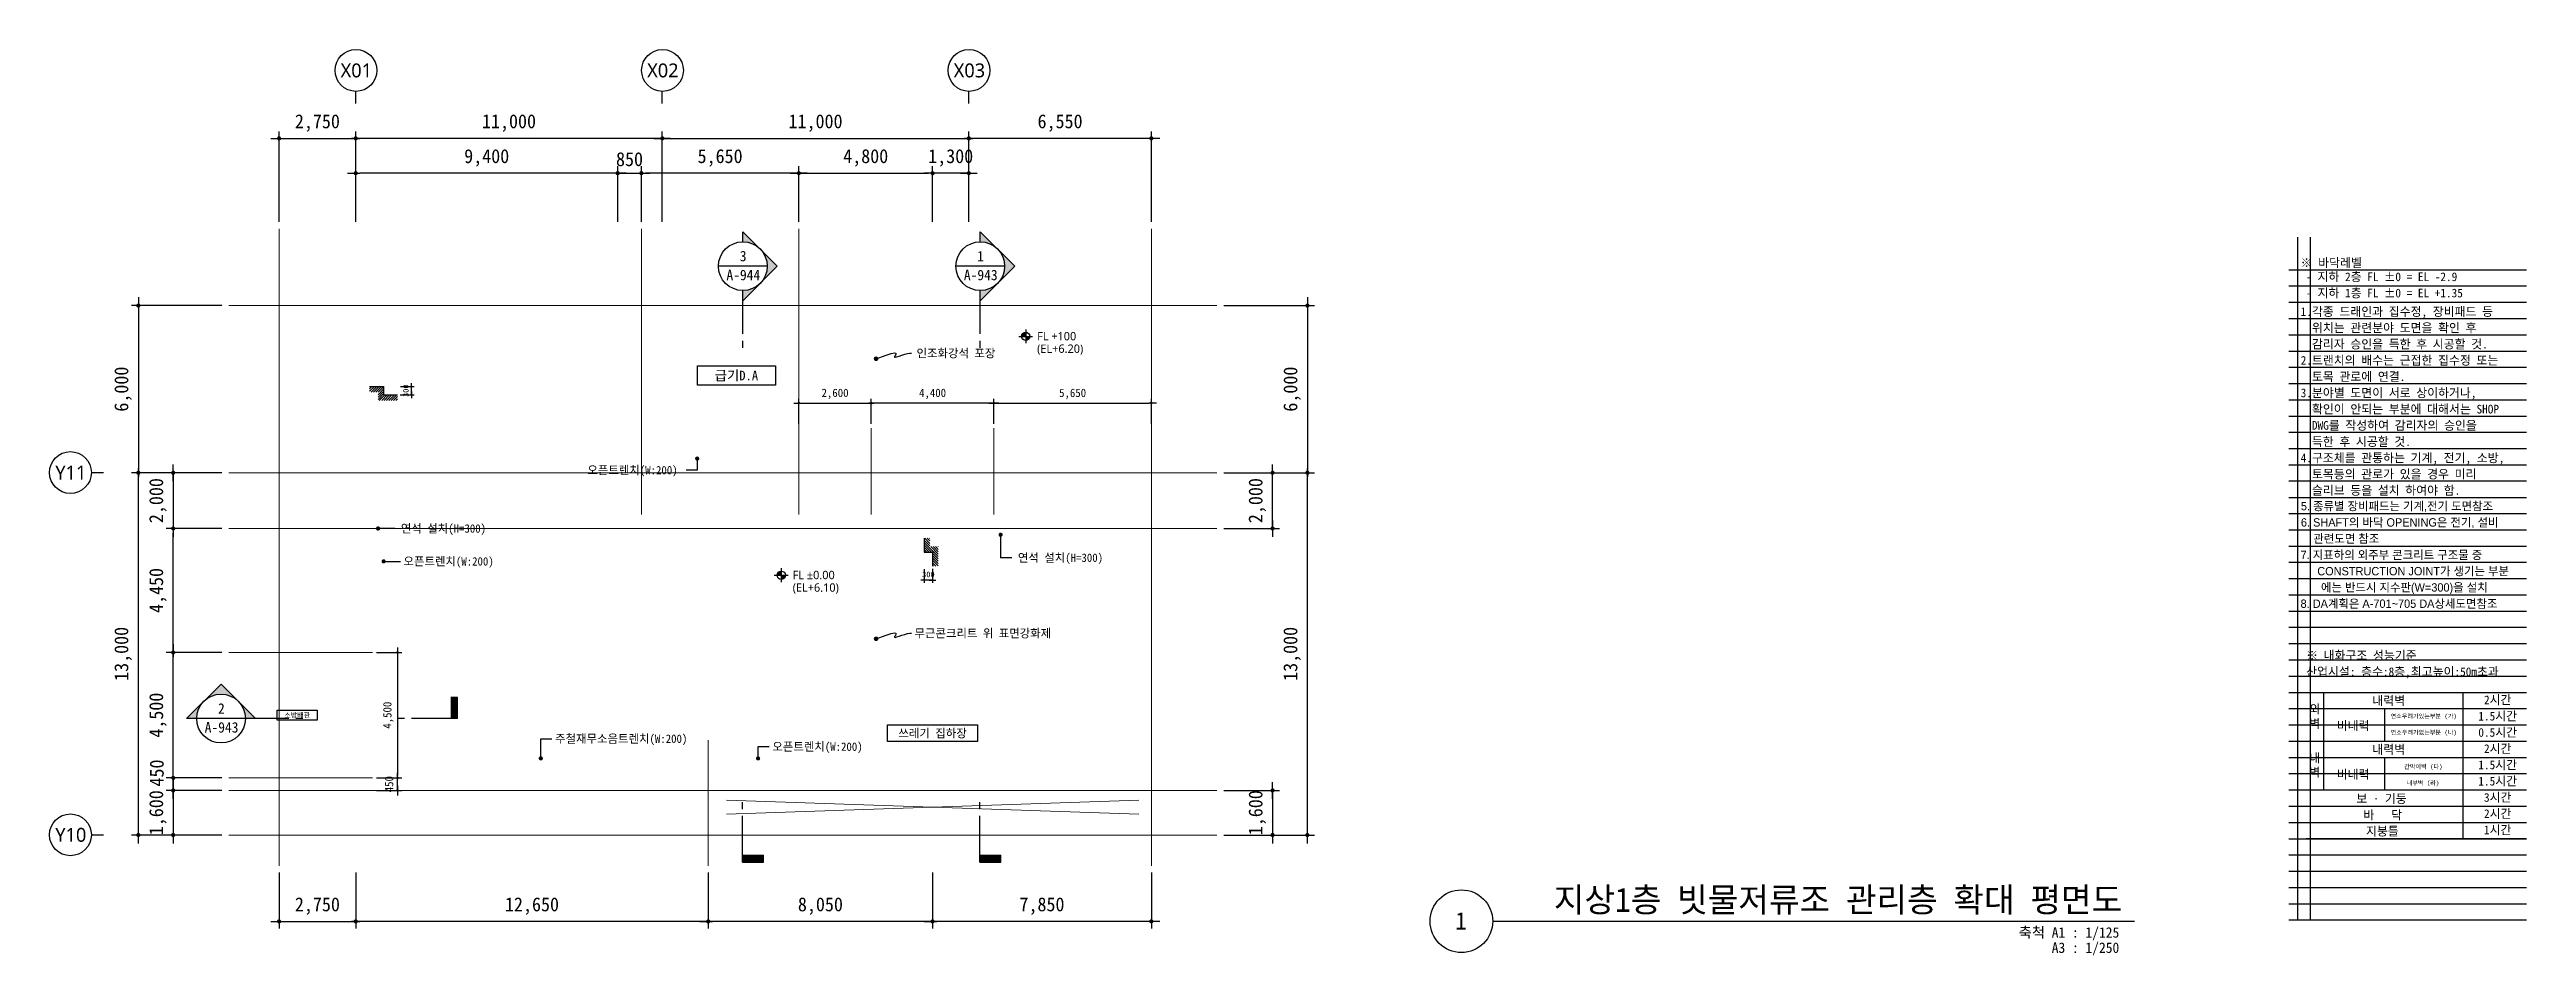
# Model space of a CAD drawing. Header units: inches. Extents: x 224105 to 519834, y 3350 to 70638.
# Drawn here: x 329105 to 417988, y 38128 to 70638 of the extents above; entities that cross this region are included whole.
import ezdxf
from ezdxf.enums import TextEntityAlignment as Align

# ---------------------------------------------------------------- set-up
doc = ezdxf.new("R2010")
doc.units = ezdxf.units.IN
doc.header["$MEASUREMENT"] = 0
doc.linetypes.add('CEN', pattern=[62, 60, -1, 0, -1])
doc.layers.get('0').update_dxf_attribs({"linetype": 'CONTINUOUS'})
for name, color, linetype, lineweight in [('A-AXIS-BUBL', 7, 'CONTINUOUS', 25), ('A-AXIS-LINE', 1, 'CEN', 15), ('A-DIMS', 7, 'CONTINUOUS', 25), ('A-ELEV-LIN3', 8, 'CONTINUOUS', 18), ('A-MKXS-LEAD', 7, 'CONTINUOUS', 25), ('A-MKXS-MAK1', 3, 'CONTINUOUS', 25), ('A-MKXS-TEXT1', 3, 'CONTINUOUS', 25), ('A-MKXS-TEXT2', 7, 'CONTINUOUS', 25), ('A-MKXX-NAME', 3, 'CONTINUOUS', 25), ('A-MKXX-SYMB', 7, 'CONTINUOUS', 25), ('A-XXXX-HATC', 8, 'CONTINUOUS', 18), ('A-XXXX-SYMB', 7, 'CONTINUOUS', 25), ('A-XXXX-TXT1', 3, 'CONTINUOUS', 25), ('A-XXXX-TXT2', 3, 'CONTINUOUS', 25)]:
    doc.layers.add(name, color=color, linetype=linetype, lineweight=lineweight)
doc.layers.add('A-XXXX-NPLT', color=144, linetype='CONTINUOUS', plot=False)
doc.layers.add('T', color=3, linetype='CONTINUOUS')
doc.styles.add('HY울릉도L', font='H2GTRE.TTF')
doc.styles.add('돋움체', font='')
doc.styles.add('돋음', font='')
doc.styles.add('맑은 고딕', font='malgun.ttf')
doc.styles.add('맑은고딕', font='malgun.ttf')
doc.styles.get('돋움체').set_extended_font_data('DotumChe')
doc.styles.get('돋음').set_extended_font_data('Dotum')
doc.dimstyles.new('CDIM', dxfattribs={"dimtxt": 2, "dimasz": 0.6, "dimexe": 1, "dimexo": 1, "dimgap": 1, "dimtad": 1, "dimdec": 0, "dimrnd": 0.5, "dimzin": 0, "dimdsep": 32, "dimlunit": 6, "dimtxsty": 'HY울릉도L', "dimblk1": '_CIDOT', "dimblk2": '_CIDOT', "dimsah": 1, "dimcen": 4.5, "dimclrd": 2, "dimclre": 2, "dimclrt": 7, "dimadec": 0, "dimazin": 0, "dimtfac": 1, "dimtdec": 0, "dimtix": 1, "dimtmove": 2, "dimatfit": 1, "dimldrblk": '_CIDOT', "dimfxl": 1, "dimtolj": 1, "dimtzin": 0, "dimlwd": -1, "dimarcsym": 0})

msp = doc.modelspace()

# ---------------------------------------------------------------- texts
at = {"layer": 'A-MKXS-TEXT1', "style": '돋움체'}
for s, p in [('오픈트렌치(W:200)', (348403.5, 55543.8)), ('연석 설치(H=300)', (341711.6, 53450)), ('오픈트렌치(W:200)', (341805.1, 52270.3)), ('연석 설치(H=300)', (363853.2, 52400.8)), ('무근콘크리트 위 표면강화제', (360142.4, 49688.4)), ('주철재무소음트렌치(W:200)', (347246.1, 45906)), ('오픈트렌치(W:200)', (355043.1, 45621.2))]:
    msp.add_text(s, height=300, dxfattribs=at).set_placement(p, align=Align.MIDDLE_LEFT)
at = {"layer": 'A-MKXS-TEXT2', "style": '돋움체'}
for s, p in [('3', (353994.1, 63223.2)), ('1', (362513.8, 63223.2)), ('A-944', (354001.3, 62543.3)), ('A-943', (362521, 62543.3)), ('2', (335270.8, 46990.7)), ('A-943', (335278.1, 46310.7))]:
    msp.add_text(s, height=375, dxfattribs=at).set_placement(p, align=Align.MIDDLE)
at = {"layer": 'A-MKXX-NAME', "style": '돋움체'}
for s, p in [('※ 바닥레벨', (409884.8, 62826.6)), (' - 지하 2층 FL %%P0 = EL -2.9', (409884.8, 62326.6)), (' - 지하 1층 FL %%P0 = EL +1.35', (409884.8, 61743.2))]:
    msp.add_text(s, height=312.5, dxfattribs=at).set_placement(p)
at = {"layer": 'A-XXXX-TXT1', "style": '돋움체'}
msp.add_text('지상1층 빗물저류조 관리층 확대 평면도', height=875, dxfattribs=at).set_placement((403480.7, 39427.4), align=Align.BOTTOM_RIGHT)
msp.add_text('1', height=625, dxfattribs=at).set_placement((379753.4, 39370), align=Align.MIDDLE)
for s, p in [('축척 A1 : 1/125', (403375.3, 39141.3)), ('A3 : 1/250', (403375.3, 38594))]:
    msp.add_text(s, height=375, dxfattribs=at).set_placement(p, align=Align.TOP_RIGHT)
at = {"layer": 'A-XXXX-TXT2', "ltscale": 0.2, "style": '맑은고딕'}
for s, p in [('X01', (340113.5, 69887.9)), ('X02', (351113.5, 69887.9)), ('X03', (362113.5, 69887.9)), ('Y11', (329868.6, 55457.7)), ('Y10', (329868.6, 42457.7))]:
    msp.add_text(s, height=500, dxfattribs=at).set_placement(p, align=Align.MIDDLE_CENTER)
at = {"layer": 'A-XXXX-TXT2'}
for s, height, style, p in [('1.각종 드래인과 집수정, 장비패드 등', 312.5, '돋움체', (409884.8, 61232.8)), ('FL +100', 300, '맑은고딕', (364543.8, 60352.1)), ('  위치는 관련분야 도면을 확인 후', 312.5, '돋움체', (409884.8, 60649.5)), ('인조화강석 포장', 300, '돋움체', (360216.2, 59738.3)), ('(EL+6.20)', 300, '맑은고딕', (364543.8, 59902.1)), ('2.트랜치의 배수는 근접한 집수정 또는', 312.5, '돋움체', (409884.8, 59482.8)), ('  감리자 승인을 득한 후 시공할 것.', 312.5, '돋움체', (409884.8, 60066.2)), ('  토목 관로에 연결.', 312.5, '돋움체', (409884.8, 58899.5)), ('3.분야별 도면이 서로 상이하거나, ', 312.5, '돋움체', (409884.8, 58316.2)), ('  확인이 안되는 부분에 대해서는 SHOP', 312.5, '돋움체', (409884.8, 57732.8)), ('  DWG를 작성하여 감리자의 승인을', 312.5, '돋움체', (409884.8, 57149.5)), ('4.구조체를 관통하는 기계, 전기, 소방,', 312.5, '돋움체', (409884.8, 55982.8)), ('  득한 후 시공할 것.', 312.5, '돋움체', (409884.8, 56566.2)), ('  토목등의 관로가 있을 경우 미리', 312.5, '돋움체', (409884.8, 55399.5)), ('  슬리브 등을 설치 하여야 함.', 312.5, '돋움체', (409884.8, 54816.2)), ('FL %%P0.00', 300, '맑은고딕', (355773.1, 51780.6)), ('(EL+6.10)', 300, '맑은고딕', (355773.1, 51330.6)), ('※ 내화구조 성능기준', 312.5, '돋움체', (410081.3, 48892.7)), ('산업시설: 층수:8층,최고높이:50m초과', 312.5, '돋움체', (410081.3, 48309.4))]:
    msp.add_text(s, height=height, dxfattribs=dict(at, style=style)).set_placement(p, align=Align.MIDDLE_LEFT)
at = {"layer": 'A-XXXX-TXT2', "style": '돋움체'}
for s, height, p in [('급기D.A', 350, (353754.1, 58939.9)), ('내력벽', 312.5, (413045.9, 47267.7)), ('2시간', 312.5, (416956.3, 47299)), ('소방배관', 180, (337992.2, 46750)), ('쓰레기 집하장', 300, (360792.2, 46100)), ('비내력', 312.5, (411764.7, 46371.9)), ('연소우려가있는부분 (가)', 156.25, (414301.3, 46715.6)), ('연소우려가없는부분 (나)', 156.25, (414301.3, 46132.3)), ('0.5시간', 312.5, (416956.3, 46132.3)), ('1.5시간', 312.5, (416956.3, 46715.6)), ('내력벽', 312.5, (413045.9, 45517.7)), ('2시간', 312.5, (416956.3, 45549)), ('비내력', 312.5, (411764.7, 44621.9)), ('간막이벽 (다)', 156.25, (414289.1, 44903.1)), ('1.5시간', 312.5, (416956.3, 44965.6)), ('1.5시간', 312.5, (416956.3, 44382.3)), ('보 · 기둥', 312.5, (412789.4, 43752.1)), ('내부벽 (라)', 156.25, (414274.2, 44319.8)), ('3시간', 312.5, (416956.3, 43799)), ('바   닥', 312.5, (412829, 43168.8)), ('지붕틀', 312.5, (412817.1, 42585.4)), ('2시간', 312.5, (416956.3, 43215.6)), ('1시간', 312.5, (416956.3, 42632.3))]:
    msp.add_text(s, height=height, dxfattribs=at).set_placement(p, align=Align.MIDDLE_CENTER)
at = {"layer": 'A-XXXX-TXT2', "char_height": 312.5, "attachment_point": 5, "style": '맑은 고딕'}
for s, width, insert in [('{\\fDotumChe|b0|i0|c129|p49;외\\P벽}', 996.018, (410393.1, 46689.4)), ('{\\fDotumChe|b0|i0|c129|p49;내\\P벽}', 1000, (410393.8, 44939.4))]:
    msp.add_mtext_dynamic_manual_height_columns(s, width=width, gutter_width=5000, heights=[0], dxfattribs=dict(at, insert=insert))
at = {"layer": 'T', "style": '돋음'}
for s, p in [('5. 종류별 장비패드는 기계,전기 도면참조', (409893.8, 54101.6)), ('6. SHAFT의 바닥 OPENING은 전기, 설비', (409893.8, 53518.3)), ('7. 지표하의 외주부 콘크리트 구조물 중 ', (409881.4, 52351.6)), ('   관련도면 참조', (410012.4, 52934.9)), ('    CONSTRUCTION JOINT가 생기는 부분', (410045.2, 51768.3)), ('8. DA계획은 A-701~705 DA상세도면참조 ', (409881.4, 50601.6)), ('에는 반드시 지수판(W=300)을 설치', (410613.1, 51184.9))]:
    msp.add_text(s, height=300, dxfattribs=at).set_placement(p)

# ---------------------------------------------------------------- blocks, each defined once
blk = doc.blocks.new('NOTE')
at = {"layer": 'A-XXXX-NPLT'}
for p, q in [((1010660, 179733), (1010660, 175813)), ((1010734, 175813), (1010734, 179733)), ((1010610, 179546), (1011975, 179546)), ((1010610, 179453), (1011975, 179453)), ((1010610, 179359), (1011975, 179359)), ((1010610, 179266), (1011975, 179266)), ((1010610, 179173), (1011975, 179173)), ((1010610, 179079), (1011975, 179079)), ((1010610, 178986), (1011975, 178986)), ((1010610, 178893), (1011975, 178893)), ((1010610, 178799), (1011975, 178799)), ((1010610, 178706), (1011975, 178706)), ((1010610, 178613), (1011975, 178613)), ((1010610, 178519), (1011975, 178519)), ((1010610, 178426), (1011975, 178426)), ((1010610, 178333), (1011975, 178333)), ((1010610, 178239), (1011975, 178239)), ((1010610, 178146), (1011975, 178146)), ((1010610, 178053), (1011975, 178053)), ((1010610, 177959), (1011975, 177959)), ((1010610, 177866), (1011975, 177866)), ((1010610, 177773), (1011975, 177773)), ((1010610, 177679), (1011975, 177679)), ((1010610, 177586), (1011975, 177586)), ((1010610, 177493), (1011975, 177493)), ((1010610, 177399), (1011975, 177399)), ((1010610, 177306), (1011975, 177306)), ((1010610, 177213), (1011975, 177213)), ((1010610, 177119), (1011975, 177119)), ((1010610, 177026), (1011975, 177026)), ((1010610, 176933), (1011975, 176933)), ((1010610, 176839), (1011975, 176839)), ((1010610, 176746), (1011975, 176746)), ((1010610, 176653), (1011975, 176653)), ((1010610, 176559), (1011975, 176559)), ((1010610, 176466), (1011975, 176466)), ((1010610, 176373), (1011975, 176373)), ((1010610, 176279), (1011975, 176279)), ((1010610, 176186), (1011975, 176186)), ((1010610, 176093), (1011975, 176093)), ((1010610, 175999), (1011975, 175999)), ((1010610, 175906), (1011975, 175906)), ((1010610, 175813), (1011975, 175813))]:
    blk.add_line(p, q, dxfattribs=at)
blk = doc.blocks.new('_CIDOT')
at = {"color": 0, "linetype": 'ByBlock'}
blk.add_line((2, 0), (-1, 0), dxfattribs=at)
at = {"color": 0, "linetype": 'ByBlock', "const_width": 0.5}
blk.add_lwpolyline([(-0.25, 0, 1), (0.25, 0, 1)], format="xyb", close=True, dxfattribs=at)
blk = doc.blocks.new('*D125')
at = {"layer": 'A-DIMS', "lineweight": -2, "transparency": 16777216}
for p, q in [((358592, 57200), (358592, 58100)), ((362992, 57200), (362992, 58100))]:
    blk.add_line(p, q, dxfattribs=at)
at = {"layer": 'A-DIMS', "transparency": 16777216}
blk.add_line((362902, 57950), (358682, 57950), dxfattribs=at)
at = {"layer": 'A-DIMS', "transparency": 16777216, "xscale": 90, "yscale": 90, "zscale": 90, "rotation": 180}
blk.add_blockref('_CIDOT', (358592, 57950), dxfattribs=at)
at = {"layer": 'A-DIMS', "transparency": 16777216, "xscale": 90, "yscale": 90, "zscale": 90}
blk.add_blockref('_CIDOT', (362992, 57950), dxfattribs=at)
at = {"layer": 'A-DIMS', "color": 3, "transparency": 16777216, "insert": (360792, 58279), "char_height": 300, "attachment_point": 5, "style": '돋움체'}
blk.add_mtext('\\A1;4,400', dxfattribs=at)
blk = doc.blocks.new('*D126')
at = {"layer": 'A-DIMS', "lineweight": -2, "transparency": 16777216}
for p, q in [((355992, 57200), (355992, 58100)), ((358592, 57200), (358592, 58100))]:
    blk.add_line(p, q, dxfattribs=at)
at = {"layer": 'A-DIMS', "transparency": 16777216}
blk.add_line((356082, 57950), (358502, 57950), dxfattribs=at)
at = {"layer": 'A-DIMS', "transparency": 16777216, "xscale": 90, "yscale": 90, "zscale": 90, "rotation": 180}
blk.add_blockref('_CIDOT', (355992, 57950), dxfattribs=at)
at = {"layer": 'A-DIMS', "transparency": 16777216, "xscale": 90, "yscale": 90, "zscale": 90}
blk.add_blockref('_CIDOT', (358592, 57950), dxfattribs=at)
at = {"layer": 'A-DIMS', "color": 3, "transparency": 16777216, "insert": (357292, 58279), "char_height": 300, "attachment_point": 5, "style": '돋움체'}
blk.add_mtext('\\A1;2,600', dxfattribs=at)
blk = doc.blocks.new('*D127')
at = {"layer": 'A-DIMS', "lineweight": -2, "transparency": 16777216}
for p, q in [((362992, 57200), (362992, 58100)), ((368642, 57200), (368642, 58100))]:
    blk.add_line(p, q, dxfattribs=at)
at = {"layer": 'A-DIMS', "transparency": 16777216}
blk.add_line((363082, 57950), (368552, 57950), dxfattribs=at)
at = {"layer": 'A-DIMS', "transparency": 16777216, "xscale": 90, "yscale": 90, "zscale": 90, "rotation": 180}
blk.add_blockref('_CIDOT', (362992, 57950), dxfattribs=at)
at = {"layer": 'A-DIMS', "transparency": 16777216, "xscale": 90, "yscale": 90, "zscale": 90}
blk.add_blockref('_CIDOT', (368642, 57950), dxfattribs=at)
at = {"layer": 'A-DIMS', "color": 3, "transparency": 16777216, "insert": (365817, 58279), "char_height": 300, "attachment_point": 5, "style": '돋움체'}
blk.add_mtext('\\A1;5,650', dxfattribs=at)
blk = doc.blocks.new('*D128')
at = {"layer": 'A-DIMS', "lineweight": -2, "transparency": 16777216}
for p, q in [((340842, 49000), (341742, 49000)), ((340842, 44500), (341742, 44500))]:
    blk.add_line(p, q, dxfattribs=at)
at = {"layer": 'A-DIMS', "transparency": 16777216}
blk.add_line((341592, 48910), (341592, 44590), dxfattribs=at)
at = {"layer": 'A-DIMS', "transparency": 16777216, "xscale": 90, "yscale": 90, "zscale": 90}
for p, rotation in [((341592, 49000), 90), ((341592, 44500), 270)]:
    blk.add_blockref('_CIDOT', p, dxfattribs=dict(at, rotation=rotation))
at = {"layer": 'A-DIMS', "color": 3, "transparency": 16777216, "insert": (341264, 46750), "char_height": 300, "attachment_point": 5, "rotation": 90, "style": '돋움체'}
blk.add_mtext('\\A1;4,500', dxfattribs=at)
blk = doc.blocks.new('*D129')
at = {"layer": 'A-DIMS', "lineweight": -2, "transparency": 16777216}
for p, q in [((340842, 44500), (341742, 44500)), ((340842, 44050), (341742, 44050))]:
    blk.add_line(p, q, dxfattribs=at)
at = {"layer": 'A-DIMS', "transparency": 16777216}
for p, q in [((341592, 44590), (341592, 44680)), ((341592, 44050), (341592, 44500)), ((341592, 43960), (341592, 43870))]:
    blk.add_line(p, q, dxfattribs=at)
at = {"layer": 'A-DIMS', "transparency": 16777216, "xscale": 90, "yscale": 90, "zscale": 90}
for p, rotation in [((341592, 44500), 270), ((341592, 44050), 90)]:
    blk.add_blockref('_CIDOT', p, dxfattribs=dict(at, rotation=rotation))
at = {"layer": 'A-DIMS', "color": 3, "transparency": 16777216, "insert": (341292, 44275), "char_height": 300, "attachment_point": 5, "rotation": 90, "style": '돋움체'}
blk.add_mtext('\\A1;450', dxfattribs=at)
blk = doc.blocks.new('*D115')
at = {"layer": 'A-DIMS', "lineweight": -2, "transparency": 16777216}
for p, q in [((340092, 64450), (340092, 67700)), ((351092, 64450), (351092, 67700))]:
    blk.add_line(p, q, dxfattribs=at)
at = {"layer": 'A-DIMS', "transparency": 16777216}
blk.add_line((350942, 67450), (340242, 67450), dxfattribs=at)
at = {"layer": 'A-DIMS', "transparency": 16777216, "xscale": 150, "yscale": 150, "zscale": 150, "rotation": 180}
blk.add_blockref('_CIDOT', (340092, 67450), dxfattribs=at)
at = {"layer": 'A-DIMS', "transparency": 16777216, "xscale": 150, "yscale": 150, "zscale": 150}
blk.add_blockref('_CIDOT', (351092, 67450), dxfattribs=at)
at = {"layer": 'A-DIMS', "color": 3, "transparency": 16777216, "insert": (345592, 67998), "char_height": 500, "attachment_point": 5, "style": '돋움체'}
blk.add_mtext('\\A1;11,000', dxfattribs=at)
blk = doc.blocks.new('*D116')
at = {"layer": 'A-DIMS', "lineweight": -2, "transparency": 16777216}
for p, q in [((351092, 64450), (351092, 67700)), ((362092, 64450), (362092, 67700))]:
    blk.add_line(p, q, dxfattribs=at)
at = {"layer": 'A-DIMS', "transparency": 16777216}
blk.add_line((351242, 67450), (361942, 67450), dxfattribs=at)
at = {"layer": 'A-DIMS', "transparency": 16777216, "xscale": 150, "yscale": 150, "zscale": 150, "rotation": 180}
blk.add_blockref('_CIDOT', (351092, 67450), dxfattribs=at)
at = {"layer": 'A-DIMS', "transparency": 16777216, "xscale": 150, "yscale": 150, "zscale": 150}
blk.add_blockref('_CIDOT', (362092, 67450), dxfattribs=at)
at = {"layer": 'A-DIMS', "color": 3, "transparency": 16777216, "insert": (356592, 67998), "char_height": 500, "attachment_point": 5, "style": '돋움체'}
blk.add_mtext('\\A1;11,000', dxfattribs=at)
blk = doc.blocks.new('*D117')
at = {"layer": 'A-DIMS', "lineweight": -2, "transparency": 16777216}
for p, q in [((362092, 64450), (362092, 67700)), ((368642, 64450), (368642, 67700))]:
    blk.add_line(p, q, dxfattribs=at)
at = {"layer": 'A-DIMS', "transparency": 16777216}
blk.add_line((368492, 67450), (362242, 67450), dxfattribs=at)
at = {"layer": 'A-DIMS', "transparency": 16777216, "xscale": 150, "yscale": 150, "zscale": 150, "rotation": 180}
blk.add_blockref('_CIDOT', (362092, 67450), dxfattribs=at)
at = {"layer": 'A-DIMS', "transparency": 16777216, "xscale": 150, "yscale": 150, "zscale": 150}
blk.add_blockref('_CIDOT', (368642, 67450), dxfattribs=at)
at = {"layer": 'A-DIMS', "color": 3, "transparency": 16777216, "insert": (365367, 67998), "char_height": 500, "attachment_point": 5, "style": '돋움체'}
blk.add_mtext('\\A1;6,550', dxfattribs=at)
blk = doc.blocks.new('*D118')
at = {"layer": 'A-DIMS', "lineweight": -2, "transparency": 16777216}
for p, q in [((335292, 55450), (332042, 55450)), ((335292, 42450), (332042, 42450))]:
    blk.add_line(p, q, dxfattribs=at)
at = {"layer": 'A-DIMS', "transparency": 16777216}
blk.add_line((332292, 42600), (332292, 55300), dxfattribs=at)
at = {"layer": 'A-DIMS', "transparency": 16777216, "xscale": 150, "yscale": 150, "zscale": 150}
for p, rotation in [((332292, 55450), 90), ((332292, 42450), 270)]:
    blk.add_blockref('_CIDOT', p, dxfattribs=dict(at, rotation=rotation))
at = {"layer": 'A-DIMS', "color": 3, "transparency": 16777216, "insert": (331745, 48950), "char_height": 500, "attachment_point": 5, "rotation": 90, "style": '돋움체'}
blk.add_mtext('\\A1;13,000', dxfattribs=at)
blk = doc.blocks.new('*D119')
at = {"layer": 'A-DIMS', "lineweight": -2, "transparency": 16777216}
for p, q in [((335292, 61450), (332042, 61450)), ((335292, 55450), (332042, 55450))]:
    blk.add_line(p, q, dxfattribs=at)
at = {"layer": 'A-DIMS', "transparency": 16777216}
blk.add_line((332292, 61300), (332292, 55600), dxfattribs=at)
at = {"layer": 'A-DIMS', "transparency": 16777216, "xscale": 150, "yscale": 150, "zscale": 150}
for p, rotation in [((332292, 61450), 90), ((332292, 55450), 270)]:
    blk.add_blockref('_CIDOT', p, dxfattribs=dict(at, rotation=rotation))
at = {"layer": 'A-DIMS', "color": 3, "transparency": 16777216, "insert": (331745, 58450), "char_height": 500, "attachment_point": 5, "rotation": 90, "style": '돋움체'}
blk.add_mtext('\\A1;6,000', dxfattribs=at)
blk = doc.blocks.new('*D120')
at = {"layer": 'A-DIMS', "lineweight": -2, "transparency": 16777216}
for p, q in [((335292, 44050), (333292, 44050)), ((335292, 42450), (333292, 42450))]:
    blk.add_line(p, q, dxfattribs=at)
at = {"layer": 'A-DIMS', "transparency": 16777216}
for p, q in [((333542, 44200), (333542, 44350)), ((333542, 44050), (333542, 42450)), ((333542, 42300), (333542, 42150))]:
    blk.add_line(p, q, dxfattribs=at)
at = {"layer": 'A-DIMS', "transparency": 16777216, "xscale": 150, "yscale": 150, "zscale": 150}
for p, rotation in [((333542, 44050), 270), ((333542, 42450), 90)]:
    blk.add_blockref('_CIDOT', p, dxfattribs=dict(at, rotation=rotation))
at = {"layer": 'A-DIMS', "color": 3, "transparency": 16777216, "insert": (332995, 43250), "char_height": 500, "attachment_point": 5, "rotation": 90, "style": '돋움체'}
blk.add_mtext('\\A1;1,600', dxfattribs=at)
blk = doc.blocks.new('*D121')
at = {"layer": 'A-DIMS', "lineweight": -2, "transparency": 16777216}
for p, q in [((371242, 55450), (374492, 55450)), ((371242, 42450), (374492, 42450))]:
    blk.add_line(p, q, dxfattribs=at)
at = {"layer": 'A-DIMS', "transparency": 16777216}
blk.add_line((374242, 42600), (374242, 55300), dxfattribs=at)
at = {"layer": 'A-DIMS', "transparency": 16777216, "xscale": 150, "yscale": 150, "zscale": 150}
for p, rotation in [((374242, 55450), 90), ((374242, 42450), 270)]:
    blk.add_blockref('_CIDOT', p, dxfattribs=dict(at, rotation=rotation))
at = {"layer": 'A-DIMS', "color": 3, "transparency": 16777216, "insert": (373695, 48950), "char_height": 500, "attachment_point": 5, "rotation": 90, "style": '돋움체'}
blk.add_mtext('\\A1;13,000', dxfattribs=at)
blk = doc.blocks.new('*D122')
at = {"layer": 'A-DIMS', "lineweight": -2, "transparency": 16777216}
for p, q in [((371242, 61450), (374492, 61450)), ((371242, 55450), (374492, 55450))]:
    blk.add_line(p, q, dxfattribs=at)
at = {"layer": 'A-DIMS', "transparency": 16777216}
blk.add_line((374242, 61300), (374242, 55600), dxfattribs=at)
at = {"layer": 'A-DIMS', "transparency": 16777216, "xscale": 150, "yscale": 150, "zscale": 150}
for p, rotation in [((374242, 61450), 90), ((374242, 55450), 270)]:
    blk.add_blockref('_CIDOT', p, dxfattribs=dict(at, rotation=rotation))
at = {"layer": 'A-DIMS', "color": 3, "transparency": 16777216, "insert": (373695, 58450), "char_height": 500, "attachment_point": 5, "rotation": 90, "style": '돋움체'}
blk.add_mtext('\\A1;6,000', dxfattribs=at)
blk = doc.blocks.new('*D123')
at = {"layer": 'A-DIMS', "lineweight": -2, "transparency": 16777216}
for p, q in [((371242, 44050), (373242, 44050)), ((371242, 42450), (373242, 42450))]:
    blk.add_line(p, q, dxfattribs=at)
at = {"layer": 'A-DIMS', "transparency": 16777216}
for p, q in [((372992, 44200), (372992, 44350)), ((372992, 44050), (372992, 42450)), ((372992, 42300), (372992, 42150))]:
    blk.add_line(p, q, dxfattribs=at)
at = {"layer": 'A-DIMS', "transparency": 16777216, "xscale": 150, "yscale": 150, "zscale": 150}
for p, rotation in [((372992, 44050), 270), ((372992, 42450), 90)]:
    blk.add_blockref('_CIDOT', p, dxfattribs=dict(at, rotation=rotation))
at = {"layer": 'A-DIMS', "color": 3, "transparency": 16777216, "insert": (372445, 43250), "char_height": 500, "attachment_point": 5, "rotation": 90, "style": '돋움체'}
blk.add_mtext('\\A1;1,600', dxfattribs=at)
blk = doc.blocks.new('*D124')
at = {"layer": 'A-DIMS', "lineweight": -2, "transparency": 16777216}
for p, q in [((371242, 55450), (373242, 55450)), ((371242, 53450), (373242, 53450))]:
    blk.add_line(p, q, dxfattribs=at)
at = {"layer": 'A-DIMS', "transparency": 16777216}
for p, q in [((372992, 55600), (372992, 55750)), ((372992, 53450), (372992, 55450)), ((372992, 53300), (372992, 53150))]:
    blk.add_line(p, q, dxfattribs=at)
at = {"layer": 'A-DIMS', "transparency": 16777216, "xscale": 150, "yscale": 150, "zscale": 150}
for p, rotation in [((372992, 55450), 270), ((372992, 53450), 90)]:
    blk.add_blockref('_CIDOT', p, dxfattribs=dict(at, rotation=rotation))
at = {"layer": 'A-DIMS', "color": 3, "transparency": 16777216, "insert": (372445, 54450), "char_height": 500, "attachment_point": 5, "rotation": 90, "style": '돋움체'}
blk.add_mtext('\\A1;2,000', dxfattribs=at)
blk = doc.blocks.new('*D104')
at = {"layer": 'A-DIMS', "lineweight": -2, "transparency": 16777216}
for p, q in [((340092, 41100), (340092, 39100)), ((352742, 41100), (352742, 39100))]:
    blk.add_line(p, q, dxfattribs=at)
at = {"layer": 'A-DIMS', "transparency": 16777216}
blk.add_line((352592, 39350), (340242, 39350), dxfattribs=at)
at = {"layer": 'A-DIMS', "transparency": 16777216, "xscale": 150, "yscale": 150, "zscale": 150, "rotation": 180}
blk.add_blockref('_CIDOT', (340092, 39350), dxfattribs=at)
at = {"layer": 'A-DIMS', "transparency": 16777216, "xscale": 150, "yscale": 150, "zscale": 150}
blk.add_blockref('_CIDOT', (352742, 39350), dxfattribs=at)
at = {"layer": 'A-DIMS', "color": 3, "transparency": 16777216, "insert": (346417, 39898), "char_height": 500, "attachment_point": 5, "style": '돋움체'}
blk.add_mtext('\\A1;12,650', dxfattribs=at)
blk = doc.blocks.new('*D105')
at = {"layer": 'A-DIMS', "lineweight": -2, "transparency": 16777216}
for p, q in [((360792, 41100), (360792, 39100)), ((368642, 41100), (368642, 39100))]:
    blk.add_line(p, q, dxfattribs=at)
at = {"layer": 'A-DIMS', "transparency": 16777216}
blk.add_line((368492, 39350), (360942, 39350), dxfattribs=at)
at = {"layer": 'A-DIMS', "transparency": 16777216, "xscale": 150, "yscale": 150, "zscale": 150, "rotation": 180}
blk.add_blockref('_CIDOT', (360792, 39350), dxfattribs=at)
at = {"layer": 'A-DIMS', "transparency": 16777216, "xscale": 150, "yscale": 150, "zscale": 150}
blk.add_blockref('_CIDOT', (368642, 39350), dxfattribs=at)
at = {"layer": 'A-DIMS', "color": 3, "transparency": 16777216, "insert": (364717, 39898), "char_height": 500, "attachment_point": 5, "style": '돋움체'}
blk.add_mtext('\\A1;7,850', dxfattribs=at)
blk = doc.blocks.new('*D106')
at = {"layer": 'A-DIMS', "lineweight": -2, "transparency": 16777216}
for p, q in [((337342, 41100), (337342, 39100)), ((340092, 41100), (340092, 39100))]:
    blk.add_line(p, q, dxfattribs=at)
at = {"layer": 'A-DIMS', "transparency": 16777216}
blk.add_line((337492, 39350), (339942, 39350), dxfattribs=at)
at = {"layer": 'A-DIMS', "transparency": 16777216, "xscale": 150, "yscale": 150, "zscale": 150, "rotation": 180}
blk.add_blockref('_CIDOT', (337342, 39350), dxfattribs=at)
at = {"layer": 'A-DIMS', "transparency": 16777216, "xscale": 150, "yscale": 150, "zscale": 150}
blk.add_blockref('_CIDOT', (340092, 39350), dxfattribs=at)
at = {"layer": 'A-DIMS', "color": 3, "transparency": 16777216, "insert": (338717, 39898), "char_height": 500, "attachment_point": 5, "style": '돋움체'}
blk.add_mtext('\\A1;2,750', dxfattribs=at)
blk = doc.blocks.new('*D107')
at = {"layer": 'A-DIMS', "lineweight": -2, "transparency": 16777216}
for p, q in [((335292, 44500), (333292, 44500)), ((335292, 44050), (333292, 44050))]:
    blk.add_line(p, q, dxfattribs=at)
at = {"layer": 'A-DIMS', "transparency": 16777216}
for p, q in [((333542, 44650), (333542, 44800)), ((333542, 44500), (333542, 44050)), ((333542, 43900), (333542, 43750))]:
    blk.add_line(p, q, dxfattribs=at)
at = {"layer": 'A-DIMS', "transparency": 16777216, "xscale": 150, "yscale": 150, "zscale": 150}
for p, rotation in [((333542, 44500), 270), ((333542, 44050), 90)]:
    blk.add_blockref('_CIDOT', p, dxfattribs=dict(at, rotation=rotation))
at = {"layer": 'A-DIMS', "color": 3, "transparency": 16777216, "insert": (332955, 44675), "char_height": 500, "attachment_point": 5, "rotation": 90, "style": '돋움체'}
blk.add_mtext('\\A1;450', dxfattribs=at)
blk = doc.blocks.new('*D108')
at = {"layer": 'A-DIMS', "lineweight": -2, "transparency": 16777216}
for p, q in [((335292, 53450), (333292, 53450)), ((335292, 49000), (333292, 49000))]:
    blk.add_line(p, q, dxfattribs=at)
at = {"layer": 'A-DIMS', "transparency": 16777216}
blk.add_line((333542, 49150), (333542, 53300), dxfattribs=at)
at = {"layer": 'A-DIMS', "transparency": 16777216, "xscale": 150, "yscale": 150, "zscale": 150}
for p, rotation in [((333542, 53450), 90), ((333542, 49000), 270)]:
    blk.add_blockref('_CIDOT', p, dxfattribs=dict(at, rotation=rotation))
at = {"layer": 'A-DIMS', "color": 3, "transparency": 16777216, "insert": (332995, 51225), "char_height": 500, "attachment_point": 5, "rotation": 90, "style": '돋움체'}
blk.add_mtext('\\A1;4,450', dxfattribs=at)
blk = doc.blocks.new('*D109')
at = {"layer": 'A-DIMS', "lineweight": -2, "transparency": 16777216}
for p, q in [((337342, 64450), (337342, 67700)), ((340092, 64450), (340092, 67700))]:
    blk.add_line(p, q, dxfattribs=at)
at = {"layer": 'A-DIMS', "transparency": 16777216}
blk.add_line((337492, 67450), (339942, 67450), dxfattribs=at)
at = {"layer": 'A-DIMS', "transparency": 16777216, "xscale": 150, "yscale": 150, "zscale": 150, "rotation": 180}
blk.add_blockref('_CIDOT', (337342, 67450), dxfattribs=at)
at = {"layer": 'A-DIMS', "transparency": 16777216, "xscale": 150, "yscale": 150, "zscale": 150}
blk.add_blockref('_CIDOT', (340092, 67450), dxfattribs=at)
at = {"layer": 'A-DIMS', "color": 3, "transparency": 16777216, "insert": (338717, 67998), "char_height": 500, "attachment_point": 5, "style": '돋움체'}
blk.add_mtext('\\A1;2,750', dxfattribs=at)
blk = doc.blocks.new('*D110')
at = {"layer": 'A-DIMS', "lineweight": -2, "transparency": 16777216}
for p, q in [((340092, 64450), (340092, 66450)), ((349492, 64450), (349492, 66450))]:
    blk.add_line(p, q, dxfattribs=at)
at = {"layer": 'A-DIMS', "transparency": 16777216}
blk.add_line((349342, 66200), (340242, 66200), dxfattribs=at)
at = {"layer": 'A-DIMS', "transparency": 16777216, "xscale": 150, "yscale": 150, "zscale": 150, "rotation": 180}
blk.add_blockref('_CIDOT', (340092, 66200), dxfattribs=at)
at = {"layer": 'A-DIMS', "transparency": 16777216, "xscale": 150, "yscale": 150, "zscale": 150}
blk.add_blockref('_CIDOT', (349492, 66200), dxfattribs=at)
at = {"layer": 'A-DIMS', "color": 3, "transparency": 16777216, "insert": (344792, 66748), "char_height": 500, "attachment_point": 5, "style": '돋움체'}
blk.add_mtext('\\A1;9,400', dxfattribs=at)
blk = doc.blocks.new('*D111')
at = {"layer": 'A-DIMS', "transparency": 16777216}
for p, q in [((349342, 66200), (349192, 66200)), ((349492, 66200), (350342, 66200)), ((350492, 66200), (350642, 66200))]:
    blk.add_line(p, q, dxfattribs=at)
at = {"layer": 'A-DIMS', "lineweight": -2, "transparency": 16777216}
for p, q in [((349492, 64450), (349492, 66450)), ((350342, 64450), (350342, 66450))]:
    blk.add_line(p, q, dxfattribs=at)
at = {"layer": 'A-DIMS', "transparency": 16777216, "xscale": 150, "yscale": 150, "zscale": 150}
blk.add_blockref('_CIDOT', (349492, 66200), dxfattribs=at)
at = {"layer": 'A-DIMS', "transparency": 16777216, "xscale": 150, "yscale": 150, "zscale": 150, "rotation": 180}
blk.add_blockref('_CIDOT', (350342, 66200), dxfattribs=at)
at = {"layer": 'A-DIMS', "color": 3, "transparency": 16777216, "insert": (349917, 66700), "char_height": 500, "attachment_point": 5, "style": '돋움체'}
blk.add_mtext('\\A1;850', dxfattribs=at)
blk = doc.blocks.new('*D112')
at = {"layer": 'A-DIMS', "lineweight": -2, "transparency": 16777216}
for p, q in [((350342, 64450), (350342, 66450)), ((355992, 64450), (355992, 66450))]:
    blk.add_line(p, q, dxfattribs=at)
at = {"layer": 'A-DIMS', "transparency": 16777216}
blk.add_line((355842, 66200), (350492, 66200), dxfattribs=at)
at = {"layer": 'A-DIMS', "transparency": 16777216, "xscale": 150, "yscale": 150, "zscale": 150, "rotation": 180}
blk.add_blockref('_CIDOT', (350342, 66200), dxfattribs=at)
at = {"layer": 'A-DIMS', "transparency": 16777216, "xscale": 150, "yscale": 150, "zscale": 150}
blk.add_blockref('_CIDOT', (355992, 66200), dxfattribs=at)
at = {"layer": 'A-DIMS', "color": 3, "transparency": 16777216, "insert": (353167, 66748), "char_height": 500, "attachment_point": 5, "style": '돋움체'}
blk.add_mtext('\\A1;5,650', dxfattribs=at)
blk = doc.blocks.new('*D113')
at = {"layer": 'A-DIMS', "lineweight": -2, "transparency": 16777216}
for p, q in [((355992, 64450), (355992, 66450)), ((360792, 64450), (360792, 66450))]:
    blk.add_line(p, q, dxfattribs=at)
at = {"layer": 'A-DIMS', "transparency": 16777216}
blk.add_line((356142, 66200), (360642, 66200), dxfattribs=at)
at = {"layer": 'A-DIMS', "transparency": 16777216, "xscale": 150, "yscale": 150, "zscale": 150, "rotation": 180}
blk.add_blockref('_CIDOT', (355992, 66200), dxfattribs=at)
at = {"layer": 'A-DIMS', "transparency": 16777216, "xscale": 150, "yscale": 150, "zscale": 150}
blk.add_blockref('_CIDOT', (360792, 66200), dxfattribs=at)
at = {"layer": 'A-DIMS', "color": 3, "transparency": 16777216, "insert": (358392, 66748), "char_height": 500, "attachment_point": 5, "style": '돋움체'}
blk.add_mtext('\\A1;4,800', dxfattribs=at)
blk = doc.blocks.new('*D114')
at = {"layer": 'A-DIMS', "transparency": 16777216}
for p, q in [((360642, 66200), (360492, 66200)), ((362092, 66200), (360792, 66200)), ((362242, 66200), (362392, 66200))]:
    blk.add_line(p, q, dxfattribs=at)
at = {"layer": 'A-DIMS', "lineweight": -2, "transparency": 16777216}
for p, q in [((360792, 64450), (360792, 66450)), ((362092, 64450), (362092, 66450))]:
    blk.add_line(p, q, dxfattribs=at)
at = {"layer": 'A-DIMS', "transparency": 16777216, "xscale": 150, "yscale": 150, "zscale": 150}
blk.add_blockref('_CIDOT', (360792, 66200), dxfattribs=at)
at = {"layer": 'A-DIMS', "transparency": 16777216, "xscale": 150, "yscale": 150, "zscale": 150, "rotation": 180}
blk.add_blockref('_CIDOT', (362092, 66200), dxfattribs=at)
at = {"layer": 'A-DIMS', "color": 3, "transparency": 16777216, "insert": (361442, 66748), "char_height": 500, "attachment_point": 5, "style": '돋움체'}
blk.add_mtext('\\A1;1,300', dxfattribs=at)
blk = doc.blocks.new('*D101')
at = {"layer": 'A-DIMS', "lineweight": -2, "transparency": 16777216}
for p, q in [((335292, 49000), (333292, 49000)), ((335292, 44500), (333292, 44500))]:
    blk.add_line(p, q, dxfattribs=at)
at = {"layer": 'A-DIMS', "transparency": 16777216}
blk.add_line((333542, 44650), (333542, 48850), dxfattribs=at)
at = {"layer": 'A-DIMS', "transparency": 16777216, "xscale": 150, "yscale": 150, "zscale": 150}
for p, rotation in [((333542, 49000), 90), ((333542, 44500), 270)]:
    blk.add_blockref('_CIDOT', p, dxfattribs=dict(at, rotation=rotation))
at = {"layer": 'A-DIMS', "color": 3, "transparency": 16777216, "insert": (332995, 46750), "char_height": 500, "attachment_point": 5, "rotation": 90, "style": '돋움체'}
blk.add_mtext('\\A1;4,500', dxfattribs=at)
blk = doc.blocks.new('*D102')
at = {"layer": 'A-DIMS', "lineweight": -2, "transparency": 16777216}
for p, q in [((335292, 55450), (333292, 55450)), ((335292, 53450), (333292, 53450))]:
    blk.add_line(p, q, dxfattribs=at)
at = {"layer": 'A-DIMS', "transparency": 16777216}
for p, q in [((333542, 55600), (333542, 55750)), ((333542, 55450), (333542, 53450)), ((333542, 53300), (333542, 53150))]:
    blk.add_line(p, q, dxfattribs=at)
at = {"layer": 'A-DIMS', "transparency": 16777216, "xscale": 150, "yscale": 150, "zscale": 150}
for p, rotation in [((333542, 55450), 270), ((333542, 53450), 90)]:
    blk.add_blockref('_CIDOT', p, dxfattribs=dict(at, rotation=rotation))
at = {"layer": 'A-DIMS', "color": 3, "transparency": 16777216, "insert": (332995, 54450), "char_height": 500, "attachment_point": 5, "rotation": 90, "style": '돋움체'}
blk.add_mtext('\\A1;2,000', dxfattribs=at)
blk = doc.blocks.new('*D103')
at = {"layer": 'A-DIMS', "lineweight": -2, "transparency": 16777216}
for p, q in [((352742, 41100), (352742, 39100)), ((360792, 41100), (360792, 39100))]:
    blk.add_line(p, q, dxfattribs=at)
at = {"layer": 'A-DIMS', "transparency": 16777216}
blk.add_line((360642, 39350), (352892, 39350), dxfattribs=at)
at = {"layer": 'A-DIMS', "transparency": 16777216, "xscale": 150, "yscale": 150, "zscale": 150, "rotation": 180}
blk.add_blockref('_CIDOT', (352742, 39350), dxfattribs=at)
at = {"layer": 'A-DIMS', "transparency": 16777216, "xscale": 150, "yscale": 150, "zscale": 150}
blk.add_blockref('_CIDOT', (360792, 39350), dxfattribs=at)
at = {"layer": 'A-DIMS', "color": 3, "transparency": 16777216, "insert": (356767, 39898), "char_height": 500, "attachment_point": 5, "style": '돋움체'}
blk.add_mtext('\\A1;8,050', dxfattribs=at)
blk = doc.blocks.new('*D151')
at = {"layer": 'A-DIMS', "transparency": 16777216}
for p, q in [((360432, 51601), (360372, 51601)), ((360792, 51601), (360492, 51601)), ((360852, 51601), (360912, 51601))]:
    blk.add_line(p, q, dxfattribs=at)
at = {"layer": 'A-DIMS', "lineweight": -2, "transparency": 16777216}
for p, q in [((360492, 51988), (360492, 51501)), ((360792, 52000), (360792, 51501))]:
    blk.add_line(p, q, dxfattribs=at)
at = {"layer": 'A-DIMS', "transparency": 16777216, "xscale": 60, "yscale": 60, "zscale": 60}
blk.add_blockref('_CIDOT', (360492, 51601), dxfattribs=at)
at = {"layer": 'A-DIMS', "transparency": 16777216, "xscale": 60, "yscale": 60, "zscale": 60, "rotation": 180}
blk.add_blockref('_CIDOT', (360792, 51601), dxfattribs=at)
at = {"layer": 'A-DIMS', "color": 3, "transparency": 16777216, "insert": (360642, 51801), "char_height": 200, "attachment_point": 5, "style": '돋움체'}
blk.add_mtext('\\A1;300', dxfattribs=at)
blk = doc.blocks.new('*D152')
at = {"layer": 'A-DIMS', "transparency": 16777216}
for p, q in [((342091, 58604), (342091, 58664)), ((342091, 58244), (342091, 58544)), ((342091, 58184), (342091, 58124))]:
    blk.add_line(p, q, dxfattribs=at)
at = {"layer": 'A-DIMS', "lineweight": -2, "transparency": 16777216}
for p, q in [((341692, 58244), (342191, 58244)), ((341704, 58544), (342191, 58544))]:
    blk.add_line(p, q, dxfattribs=at)
at = {"layer": 'A-DIMS', "transparency": 16777216, "xscale": 60, "yscale": 60, "zscale": 60}
for p, rotation in [((342091, 58544), 270), ((342091, 58244), 90)]:
    blk.add_blockref('_CIDOT', p, dxfattribs=dict(at, rotation=rotation))
at = {"layer": 'A-DIMS', "color": 3, "transparency": 16777216, "insert": (341891, 58394), "char_height": 200, "attachment_point": 5, "rotation": 90, "style": '돋움체'}
blk.add_mtext('\\A1;300', dxfattribs=at)

# ---------------------------------------------------------------- dimensions: what is measured, and where the dimension line sits
at = {"layer": 'A-DIMS'}
for base, p1, p2, override, picture, middle in [((340092.2, 67450), (337342.2, 64200), (340092.2, 64200), {"dimscale": 250, "dimtxsty": '돋움체', "dimclrd": 256, "dimclre": 256, "dimclrt": 3}, '*D109', (338717.2, 67997.6)), ((362092.2, 67450), (351092.2, 64200), (362092.2, 64200), {"dimscale": 250, "dimtxsty": '돋움체', "dimclrd": 256, "dimclre": 256, "dimclrt": 3}, '*D116', (356592.2, 67997.6)), ((350342.2, 66200), (349492.2, 64200), (350342.2, 64200), {"dimscale": 250, "dimtxsty": '돋움체', "dimclrd": 256, "dimclre": 256, "dimclrt": 3}, '*D111', (349917.2, 66700.4)), ((360792.2, 66200), (355992.2, 64200), (360792.2, 64200), {"dimscale": 250, "dimtxsty": '돋움체', "dimclrd": 256, "dimclre": 256, "dimclrt": 3}, '*D113', (358392.2, 66747.6)), ((358592.2, 57950), (355992.2, 57050), (358592.2, 57050), {"dimscale": 150, "dimtxsty": '돋움체', "dimclrd": 256, "dimclre": 256, "dimclrt": 3}, '*D126', (357292.2, 58278.6)), ((368642.2, 57950), (362992.2, 57050), (368642.2, 57050), {"dimscale": 150, "dimtxsty": '돋움체', "dimclrd": 256, "dimclre": 256, "dimclrt": 3}, '*D127', (365817.2, 58278.6)), ((340092.2, 39350), (337342.2, 41350), (340092.2, 41350), {"dimscale": 250, "dimtxsty": '돋움체', "dimclrd": 256, "dimclre": 256, "dimclrt": 3}, '*D106', (338717.2, 39897.6))]:
    dim = msp.add_linear_dim(base=base, p1=p1, p2=p2, dimstyle='CDIM', override=override, dxfattribs=at)
    dim.commit()
    dim.dimension.update_dxf_attribs({"geometry": picture, "text_midpoint": middle})
for base, p1, p2, angle, override, picture, middle in [((340092.2, 67450), (351092.2, 64200), (340092.2, 64200), 180, {"dimscale": 250, "dimtxsty": '돋움체', "dimclrd": 256, "dimclre": 256, "dimclrt": 3}, '*D115', (345592.2, 67997.6)), ((362092.2, 67450), (368642.2, 64200), (362092.2, 64200), 180, {"dimscale": 250, "dimtxsty": '돋움체', "dimclrd": 256, "dimclre": 256, "dimclrt": 3}, '*D117', (365367.2, 67997.6)), ((340092.2, 66200), (349492.2, 64200), (340092.2, 64200), 180, {"dimscale": 250, "dimtxsty": '돋움체', "dimclrd": 256, "dimclre": 256, "dimclrt": 3}, '*D110', (344792.2, 66747.6)), ((350342.2, 66200), (355992.2, 64200), (350342.2, 64200), 180, {"dimscale": 250, "dimtxsty": '돋움체', "dimclrd": 256, "dimclre": 256, "dimclrt": 3}, '*D112', (353167.2, 66747.6)), ((360792.2, 66200), (362092.2, 64200), (360792.2, 64200), 180, {"dimscale": 250, "dimtxsty": '돋움체', "dimclrd": 256, "dimclre": 256, "dimclrt": 3}, '*D114', (361442.2, 66747.6)), ((332292.2, 55450), (335542.2, 61450), (335542.2, 55450), 270, {"dimscale": 250, "dimtxsty": '돋움체', "dimclrd": 256, "dimclre": 256, "dimclrt": 3}, '*D119', (331744.6, 58450)), ((374242.2, 55450), (370992.2, 61450), (370992.2, 55450), 270, {"dimscale": 250, "dimtxsty": '돋움체', "dimclrd": 256, "dimclre": 256, "dimclrt": 3}, '*D122', (373694.6, 58450)), ((342091.2, 58543.9), (341592.2, 58243.9), (341604.5, 58543.9), 90, {"dimscale": 100, "dimtxsty": '돋움체', "dimclrd": 256, "dimclre": 256, "dimclrt": 3}, '*D152', (341891.1, 58393.9)), ((358592.2, 57950), (362992.2, 57050), (358592.2, 57050), 180, {"dimscale": 150, "dimtxsty": '돋움체', "dimclrd": 256, "dimclre": 256, "dimclrt": 3}, '*D125', (360792.2, 58278.6)), ((332292.2, 55450), (335542.2, 42450), (335542.2, 55450), 90, {"dimscale": 250, "dimtxsty": '돋움체', "dimclrd": 256, "dimclre": 256, "dimclrt": 3}, '*D118', (331744.6, 48950)), ((333542.2, 53450), (335542.2, 55450), (335542.2, 53450), 270, {"dimscale": 250, "dimtxsty": '돋움체', "dimclrd": 256, "dimclre": 256, "dimclrt": 3}, '*D102', (332994.6, 54450)), ((374242.2, 55450), (370992.2, 42450), (370992.2, 55450), 90, {"dimscale": 250, "dimtxsty": '돋움체', "dimclrd": 256, "dimclre": 256, "dimclrt": 3}, '*D121', (373694.6, 48950)), ((372992.2, 55450), (370992.2, 53450), (370992.2, 55450), 90, {"dimscale": 250, "dimtxsty": '돋움체', "dimclrd": 256, "dimclre": 256, "dimclrt": 3}, '*D124', (372444.6, 54450)), ((333542.2, 53450), (335542.2, 49000), (335542.2, 53450), 90, {"dimscale": 250, "dimtxsty": '돋움체', "dimclrd": 256, "dimclre": 256, "dimclrt": 3}, '*D108', (332994.6, 51225)), ((360492.2, 51601), (360792.2, 52100), (360492.2, 52087.8), 180, {"dimscale": 100, "dimtxsty": '돋움체', "dimclrd": 256, "dimclre": 256, "dimclrt": 3}, '*D151', (360642.2, 51801.1)), ((333542.2, 49000), (335542.2, 44500), (335542.2, 49000), 90, {"dimscale": 250, "dimtxsty": '돋움체', "dimclrd": 256, "dimclre": 256, "dimclrt": 3}, '*D101', (332994.6, 46750)), ((341592.2, 44500), (340692.2, 49000), (340692.2, 44500), 270, {"dimscale": 150, "dimtxsty": '돋움체', "dimclrd": 256, "dimclre": 256, "dimclrt": 3}, '*D128', (341263.7, 46750)), ((341592.2, 44500), (340692.2, 44050), (340692.2, 44500), 90, {"dimscale": 150, "dimtxsty": '돋움체', "dimclrd": 256, "dimclre": 256, "dimclrt": 3}, '*D129', (341292, 44275)), ((333542.2, 42450), (335542.2, 44050), (335542.2, 42450), 270, {"dimscale": 250, "dimtxsty": '돋움체', "dimclrd": 256, "dimclre": 256, "dimclrt": 3}, '*D120', (332994.6, 43250)), ((372992.2, 42450), (370992.2, 44050), (370992.2, 42450), 270, {"dimscale": 250, "dimtxsty": '돋움체', "dimclrd": 256, "dimclre": 256, "dimclrt": 3}, '*D123', (372444.6, 43250)), ((340092.2, 39350), (352742.2, 41350), (340092.2, 41350), 180, {"dimscale": 250, "dimtxsty": '돋움체', "dimclrd": 256, "dimclre": 256, "dimclrt": 3}, '*D104', (346417.2, 39897.6)), ((352742.2, 39350), (360792.2, 41350), (352742.2, 41350), 180, {"dimscale": 250, "dimtxsty": '돋움체', "dimclrd": 256, "dimclre": 256, "dimclrt": 3}, '*D103', (356767.2, 39897.6)), ((360792.2, 39350), (368642.2, 41350), (360792.2, 41350), 180, {"dimscale": 250, "dimtxsty": '돋움체', "dimclrd": 256, "dimclre": 256, "dimclrt": 3}, '*D105', (364717.2, 39897.6))]:
    dim = msp.add_linear_dim(base=base, p1=p1, p2=p2, angle=angle, dimstyle='CDIM', override=override, dxfattribs=at)
    dim.commit()
    dim.dimension.update_dxf_attribs({"geometry": picture, "text_midpoint": middle})
dim = msp.add_linear_dim(base=(333542.2, 44050), p1=(335542.2, 44500), p2=(335542.2, 44050), angle=270, dimstyle='CDIM', override={"dimscale": 250, "dimtxsty": '돋움체', "dimclrd": 256, "dimclre": 256, "dimclrt": 3}, dxfattribs=at)
dim.commit()
dim.dimension.update_dxf_attribs({"geometry": '*D107', "text_midpoint": (332955.3, 44675), "dimtype": 160})

# ---------------------------------------------------------------- hatches: boundary and pattern name
at = {"layer": 'A-MKXS-MAK1'}
h = msp.add_hatch(color=256, dxfattribs=at)
h.paths.add_polyline_path([(355221.1, 62862.6), (354602.4, 62243.9, 0.4142136), (354602.4, 63481.3)])
h.paths.add_polyline_path([(354602.4, 62243.9), (353983.6, 61625.2), (353983.6, 61987.6, 0.1989124)])
h.paths.add_polyline_path([(354602.4, 63481.3, 0.1989124), (353983.6, 63737.6), (353983.6, 64100)])
h = msp.add_hatch(color=256, dxfattribs=at)
h.paths.add_polyline_path([(363740.8, 62862.6), (363122, 62243.9, 0.4142136), (363122, 63481.3)])
h.paths.add_polyline_path([(363122, 62243.9), (362503.3, 61625.2), (362503.3, 61987.6, 0.1989124)])
h.paths.add_polyline_path([(363122, 63481.3, 0.1989124), (362503.3, 63737.6), (362503.3, 64100)])
h = msp.add_hatch(color=256, dxfattribs=at)
h.paths.add_polyline_path([(335260.4, 47867.5), (335879.1, 47248.8, 0.4142136), (334641.6, 47248.8)])
h.paths.add_polyline_path([(335879.1, 47248.8), (336497.8, 46630), (336135.4, 46630, 0.1989124)])
h.paths.add_polyline_path([(334641.6, 47248.8, 0.1989124), (334385.4, 46630), (334022.9, 46630)])
for points in [[(343499.7, 47380), (343749.7, 47380), (343749.7, 46630), (343499.7, 46630)], [(354721.8, 41725), (354721.8, 41475), (353971.8, 41475), (353971.8, 41725)], [(363241.5, 41725), (363241.5, 41475), (362491.5, 41475), (362491.5, 41725)]]:
    msp.add_hatch(color=256, dxfattribs=at).paths.add_polyline_path(points)
at = {"layer": 'A-XXXX-HATC'}
h = msp.add_hatch(dxfattribs=at)
h.set_pattern_fill('BRICK', color=256, scale=60.000001, style=0)
h.set_pattern_definition([(45, (233228.8, -22088.91), (-42.426407, 42.426407), [])])
h.paths.add_polyline_path([(340892.2, 58343.9), (340892.2, 58043.9), (341592.2, 58043.9), (341592.2, 58243.9), (341092.2, 58243.9), (341092.2, 58543.9), (340592.2, 58543.9), (340591.9, 58343.9)])
h = msp.add_hatch(dxfattribs=at)
h.set_pattern_fill('BRICK', color=256, scale=60.000001, angle=90, style=0)
h.set_pattern_definition([(135, (441125.057, -55263.38), (-42.426407, -42.426407), [])])
h.paths.add_polyline_path([(360692.2, 52800), (360992.2, 52800), (360992.2, 52100), (360792.2, 52100), (360792.2, 52600), (360492.2, 52600), (360492.2, 53100), (360692.2, 53100.3)])
at = {"layer": 'A-XXXX-SYMB'}
h = msp.add_hatch(color=256, dxfattribs=at)
h.paths.add_polyline_path([(364133.3, 60495.1, 0.4142136), (363983.3, 60345.1), (364133.3, 60345.1)])
h.paths.add_polyline_path([(364283.3, 60345.1), (364133.3, 60345.1), (364133.3, 60195.1, 0.4142136)])
h = msp.add_hatch(color=256, dxfattribs=at)
h.paths.add_polyline_path([(355362.6, 51923.6, 0.4142136), (355212.6, 51773.6), (355362.6, 51773.6)])
h.paths.add_polyline_path([(355512.6, 51773.6), (355362.6, 51773.6), (355362.6, 51623.6, 0.4142136)])

# ---------------------------------------------------------------- linework, layer by layer
for points in [[(410081.3, 47569.8), (417987.5, 47569.8)], [(410706.3, 47569.8), (410706.3, 44069.8)], [(415706.3, 47569.8), (415706.3, 42319.8)], [(410706.3, 46986.5), (417987.5, 46986.5)], [(412893.8, 46986.5), (412893.8, 45819.8)], [(412893.8, 46403.1), (417987.5, 46403.1)], [(410081.3, 45819.8), (417987.5, 45819.8)], [(410706.3, 45236.5), (417987.5, 45236.5)], [(412893.8, 45236.5), (412893.8, 44069.8)], [(412893.8, 44653.1), (417987.5, 44653.1)], [(410081.3, 44069.8), (417987.5, 44069.8)], [(410081.3, 43486.5), (417987.5, 43486.5)], [(410081.3, 42903.1), (417987.5, 42903.1)], [(410081.3, 42319.8), (417987.5, 42319.8)]]:
    msp.add_lwpolyline(points)
at = {"layer": 'A-AXIS-BUBL', "ltscale": 0.2}
for p, q in [((340092.2, 68700), (340092.2, 69137.6)), ((351092.2, 68700), (351092.2, 69137.6)), ((362092.2, 68700), (362092.2, 69137.6)), ((331042.2, 55450), (330604.7, 55450)), ((331042.2, 42450), (330604.7, 42450))]:
    msp.add_line(p, q, dxfattribs=at)
for centre in [(340099.6, 69887.5), (351099.6, 69887.5), (362099.6, 69887.5), (329854.7, 55457.4), (329854.7, 42457.4)]:
    msp.add_circle(centre, 750, dxfattribs=at)
at = {"layer": 'A-AXIS-LINE'}
for p, q in [((337342.2, 41350), (337342.2, 64200)), ((350342.2, 53950), (350342.2, 64200)), ((355992.2, 53950), (355992.2, 64200)), ((368642.2, 41350), (368642.2, 64200)), ((370992.2, 61450), (335542.2, 61450)), ((358592.2, 53950), (358592.2, 57050)), ((362992.2, 53950), (362992.2, 57050)), ((370992.2, 55450), (335542.2, 55450)), ((370992.2, 53450), (335542.2, 53450)), ((340692.2, 49000), (335542.2, 49000)), ((352742.2, 41350), (352742.2, 45850)), ((340692.2, 44500), (335542.2, 44500)), ((370992.2, 44050), (335542.2, 44050)), ((370992.2, 42450), (335542.2, 42450))]:
    msp.add_line(p, q, dxfattribs=at)
at = {"layer": 'A-ELEV-LIN3'}
for p, q in [((353392.2, 43200), (368192.2, 43700)), ((368192.2, 43200), (353392.2, 43700))]:
    msp.add_line(p, q, dxfattribs=at)
at = {"layer": 'A-MKXS-LEAD'}
for p, q in [((340892.2, 53450), (340892.2, 53450)), ((341492.2, 53450), (340892.2, 53450)), ((363233.8, 53225.5), (363233.8, 52400.8)), ((363633.8, 52400.8), (363233.8, 52400.8))]:
    msp.add_line(p, q, dxfattribs=at)
for points, const_width in [([(358722.2, 59544.9, 1), (358805.2, 59536.6, 1)], 80), ([(352308.4, 55958.6, -1), (352383.4, 55958.6, -1)], 75), ([(340854.7, 53450, 1), (340929.7, 53450, 1)], 75), ([(363196.3, 53225.5, 1), (363271.3, 53225.5, 1)], 75), ([(341054.7, 52270.3, 1), (341129.7, 52270.3, 1)], 75), ([(358722.2, 49495, 1), (358805.2, 49486.7, 1)], 80), ([(346696, 45200, 1), (346771, 45200, 1)], 75), ([(354493, 45200, 1), (354568, 45200, 1)], 75)]:
    msp.add_lwpolyline(points, format="xyb", close=True, dxfattribs=dict(at, const_width=const_width))
for points in [[(358763.7, 59540.7), (359089.5, 59663.6), (359301.9, 59729.9), (359422.7, 59751.4), (359474, 59739.8), (359477.8, 59706.8), (359456.2, 59664.1), (359431.1, 59623.4), (359424.6, 59596.5), (359453.4, 59592.1), (359513.8, 59606.8), (359596.7, 59634.1), (359693, 59667.8), (359793.7, 59701.5), (359889.7, 59728.7), (359972.1, 59743.1), (360031.6, 59738.3)], [(352345.9, 55958.6), (352345.9, 55537.4), (351945.3, 55537.4)], [(341092.2, 52270.3), (341092.2, 52270.3), (341693.1, 52270.3)], [(358763.7, 49490.9), (359089.5, 49613.7), (359301.9, 49680), (359422.7, 49701.5), (359474, 49689.9), (359477.8, 49656.9), (359456.2, 49614.2), (359431.1, 49573.6), (359424.6, 49546.7), (359453.4, 49542.3), (359513.8, 49556.9), (359596.7, 49584.3), (359693, 49618), (359793.7, 49651.6), (359889.7, 49678.8), (359972.1, 49693.2), (360031.6, 49688.4)], [(346733.5, 45200), (346733.5, 45906), (347134.1, 45906)], [(354530.5, 45200), (354530.5, 45621.2), (354931.1, 45621.2)]]:
    msp.add_lwpolyline(points, dxfattribs=at)
at = {"layer": 'A-MKXS-MAK1'}
for p, q in [((353983.6, 64100), (355221.1, 62862.6)), ((353983.6, 63737.6), (353983.6, 64100)), ((362503.3, 64100), (363740.8, 62862.6)), ((362503.3, 63737.6), (362503.3, 64100)), ((354858.6, 62862.6), (353108.6, 62862.6)), ((353983.6, 61625.2), (355221.1, 62862.6)), ((363378.3, 62862.6), (361628.3, 62862.6)), ((362503.3, 61625.2), (363740.8, 62862.6)), ((353983.6, 60430.7), (353983.6, 61987.6)), ((362503.3, 60430.7), (362503.3, 61987.6)), ((353983.6, 59930.7), (353983.6, 60180.7)), ((362503.3, 59930.7), (362503.3, 60180.7)), ((334022.9, 46630), (335260.4, 47867.5)), ((336497.8, 46630), (335260.4, 47867.5)), ((343749.7, 47380), (343499.7, 47380)), ((343749.7, 46630), (343749.7, 47380)), ((334385.4, 46630), (334022.9, 46630)), ((336135.4, 46630), (334385.4, 46630)), ((337692.2, 46630), (336135.4, 46630)), ((338192.2, 46630), (337942.2, 46630)), ((341842.2, 46630), (341592.2, 46630)), ((343749.7, 46630), (342092.2, 46630)), ((353971.8, 43382.5), (353971.8, 43632.5)), ((362491.5, 43382.5), (362491.5, 43632.5)), ((353971.8, 41475), (353971.8, 43132.5)), ((362491.5, 41475), (362491.5, 43132.5)), ((353971.8, 41725), (354721.8, 41725)), ((353971.8, 41475), (354721.8, 41475)), ((354721.8, 41475), (354721.8, 41725)), ((362491.5, 41725), (363241.5, 41725)), ((362491.5, 41475), (363241.5, 41475)), ((363241.5, 41475), (363241.5, 41725))]:
    msp.add_line(p, q, dxfattribs=at)
for centre in [(353983.6, 62862.6), (362503.3, 62862.6), (335260.4, 46630)]:
    msp.add_circle(centre, 875, dxfattribs=at)
at = {"layer": 'A-MKXX-SYMB'}
for points in [[(355154.1, 58589.9), (352354.1, 58589.9), (352354.1, 59289.9), (355154.1, 59289.9)], [(338712.2, 46570), (337272.2, 46570), (337272.2, 46930), (338712.2, 46930)], [(362408.9, 45800), (359175.5, 45800), (359175.5, 46400), (362408.9, 46400)]]:
    msp.add_lwpolyline(points, close=True, dxfattribs=at)
at = {"layer": 'A-XXXX-SYMB'}
for p, q in [((364133.3, 60595.1), (364133.3, 60095.1)), ((363883.3, 60345.1), (364383.3, 60345.1)), ((355112.6, 51773.6), (355612.6, 51773.6)), ((355362.6, 52023.6), (355362.6, 51523.6)), ((380892.9, 39356.6), (403927.3, 39356.6))]:
    msp.add_line(p, q, dxfattribs=at)
for points in [[(340592.2, 58543.9), (341092.2, 58543.9), (341092.2, 58243.9), (341592.2, 58243.9)], [(360492.2, 53100), (360492.2, 52600), (360792.2, 52600), (360792.2, 52100)]]:
    msp.add_lwpolyline(points, dxfattribs=at)
for centre, radius in [((364133.3, 60345.1), 150), ((355362.6, 51773.6), 150), ((379767.9, 39356.6), 1125)]:
    msp.add_circle(centre, radius, dxfattribs=at)

# ---------------------------------------------------------------- block references
at = {"layer": 'A-XXXX-TXT1', "xscale": 6.25, "yscale": 6.25, "zscale": 6.25}
msp.add_blockref('NOTE', (-5906855.1, -1059426.4), dxfattribs=at)

msp.set_redraw_order([(e.dxf.handle, doc.entitydb.next_handle()) for e in msp.query("TEXT MTEXT ATTDEF DIMENSION ARC_DIMENSION")])  # texts and dimensions are drawn at this point

doc.saveas('drawing.dxf')
